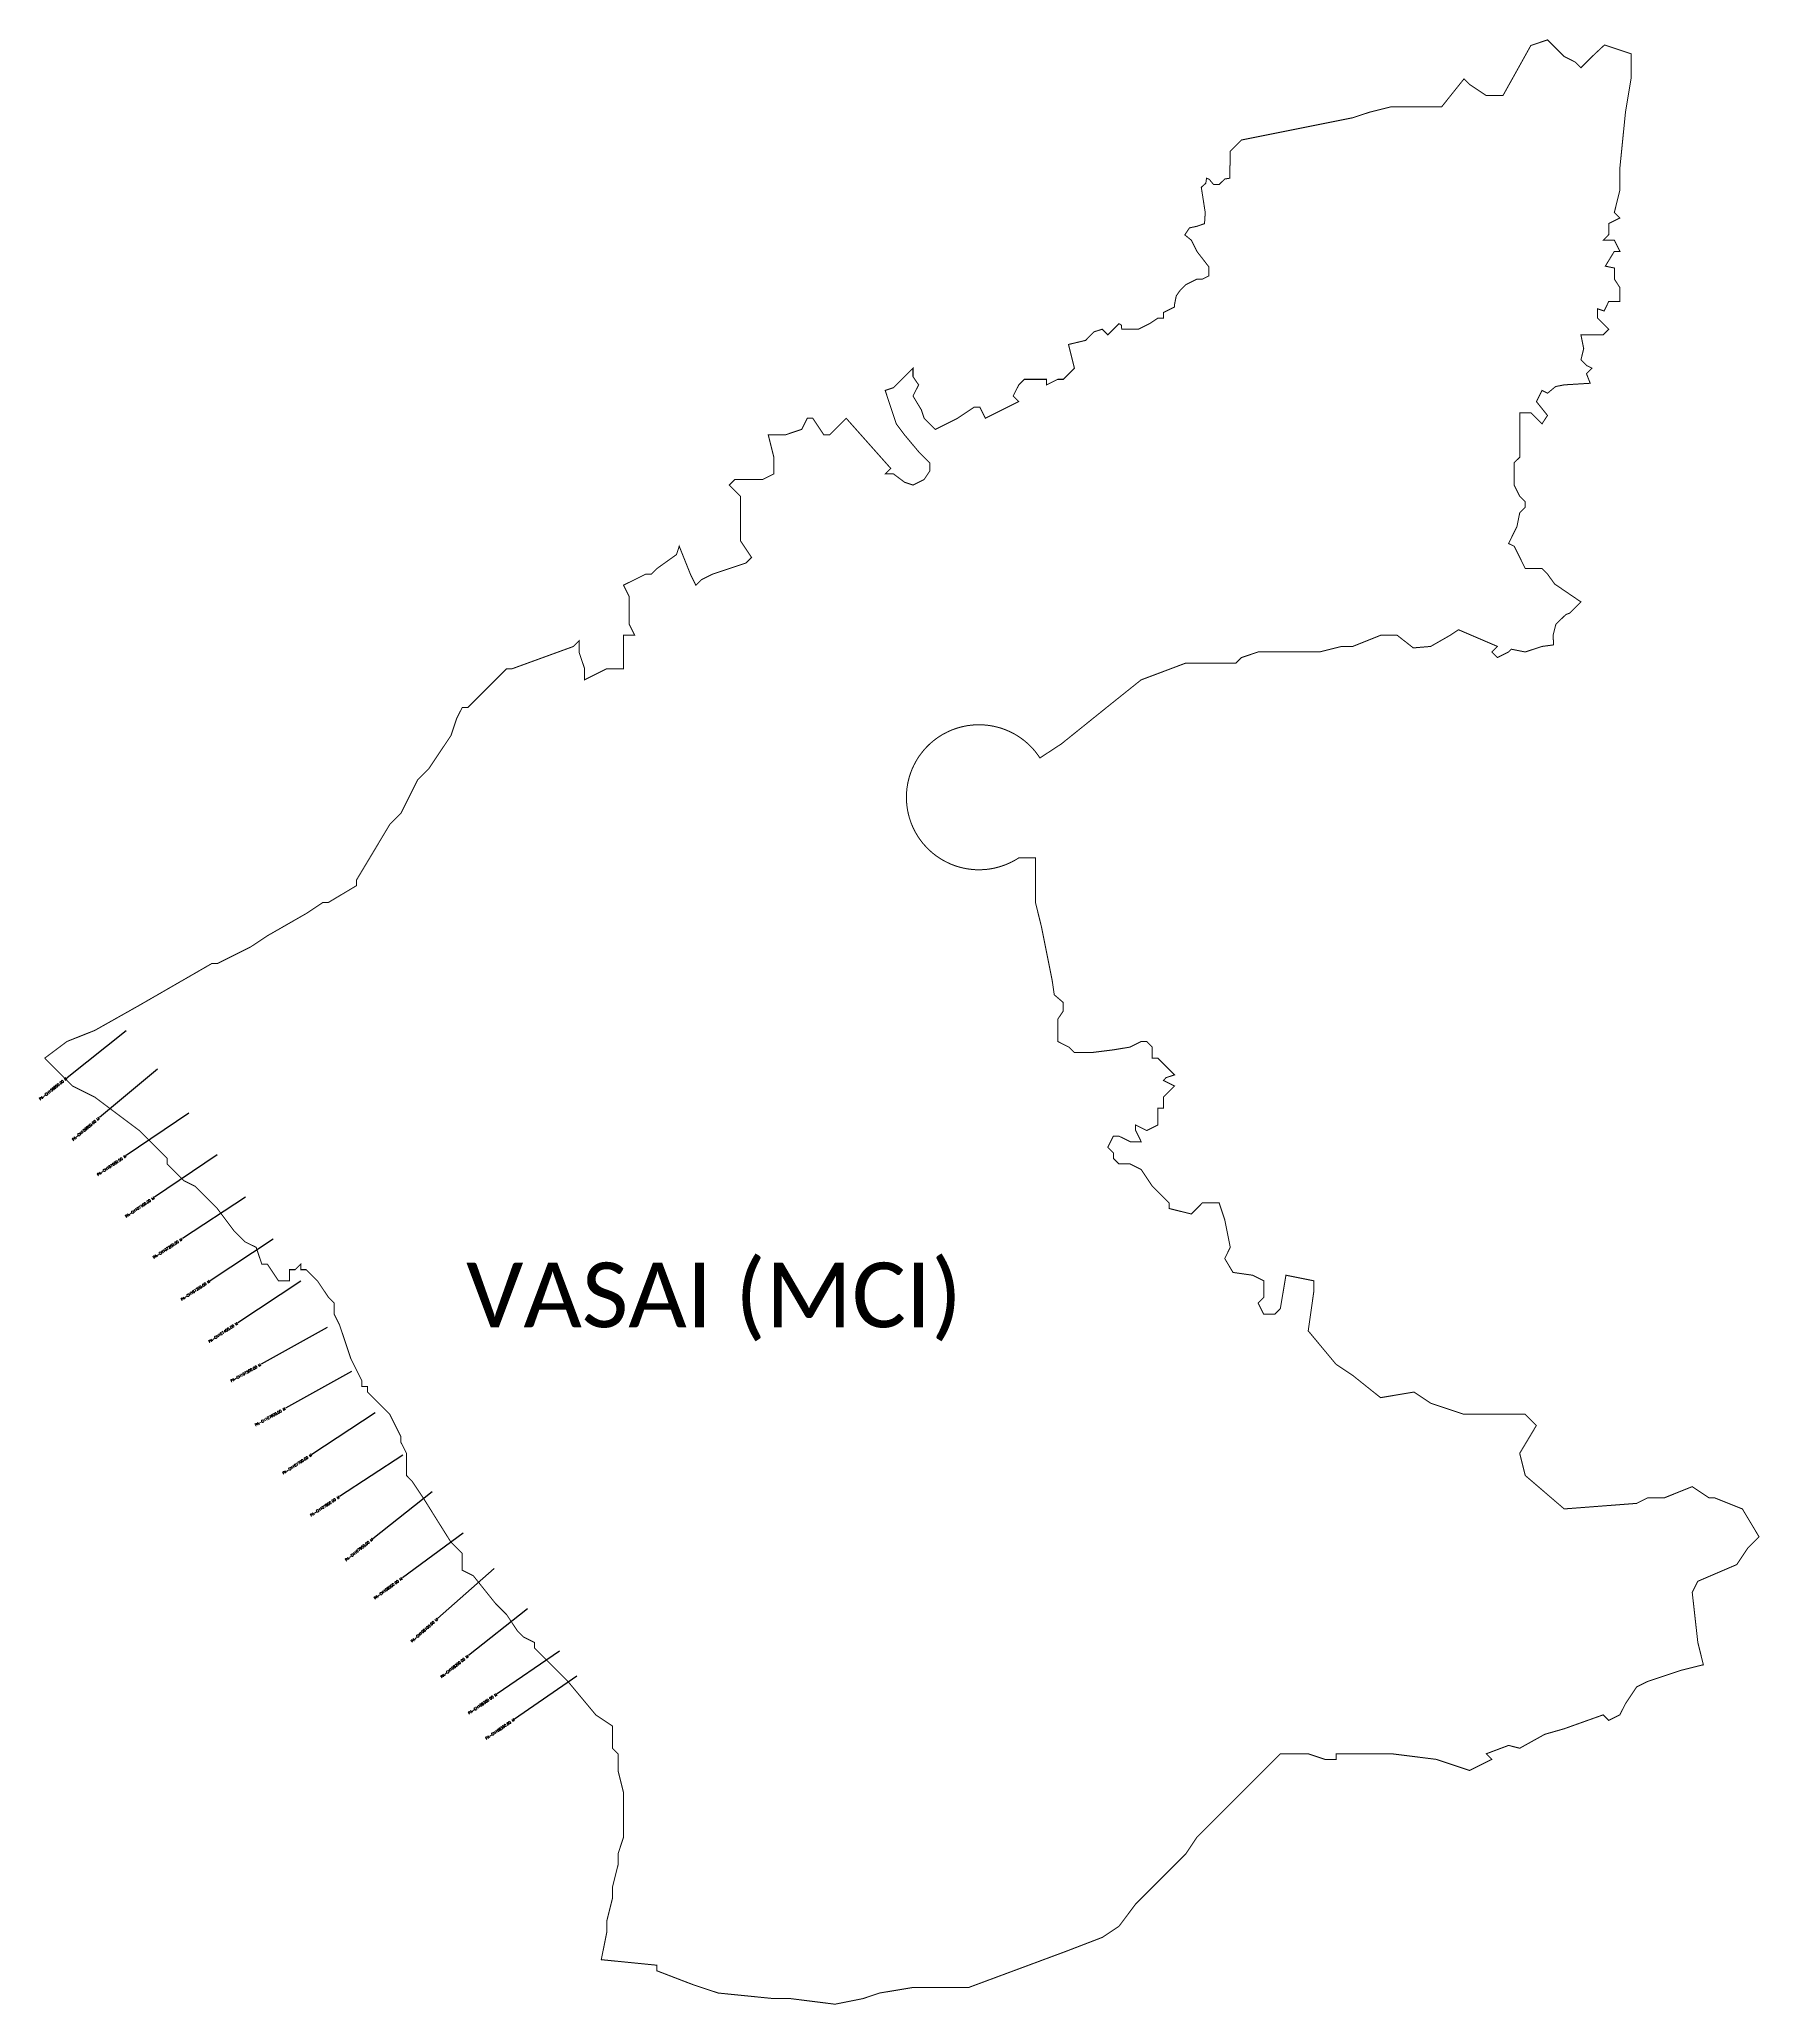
# Model space of a CAD drawing. Header units: metres. Extents: x 267705 to 271120, y 2138217 to 2142119.
import ezdxf
from ezdxf.enums import TextEntityAlignment as Align

# ---------------------------------------------------------------- set-up
doc = ezdxf.new("R2010")
doc.units = ezdxf.units.M
for name, color, linetype in [('CS', 134, 'Continuous'), ('CSMark', 6, 'Continuous'), ('VILLAGE NAME', 250, 'Continuous')]:
    doc.layers.add(name, color=color, linetype=linetype)
doc.styles.get("Standard").update_dxf_attribs({"font": 'simplex.shx'})

msp = doc.modelspace()

# ---------------------------------------------------------------- linework, layer by layer
at = {"color": 6, "const_width": 2, "flags": 128}
for points in [[(267715.9, 2140095.7), (267760.1, 2140128.9), (267815.3, 2140150.9), (267903.7, 2140200.7), (268047.3, 2140283.5), (268058.4, 2140283.5), (268124.7, 2140316.7), (268157.8, 2140338.7), (268235.1, 2140383), (268268.3, 2140405.1), (268279.3, 2140405.1), (268334.6, 2140438.2), (268334.6, 2140449.2), (268400.8, 2140559.7), (268422.9, 2140581.8), (268456.1, 2140648.1), (268478.2, 2140670.2), (268522.4, 2140736.5), (268533.4, 2140769.6), (268544.5, 2140791.7), (268555.5, 2140791.7), (268632.8, 2140869), (268643.9, 2140869), (268765.4, 2140913.2), (268776.4, 2140924.3), (268776.4, 2140902.2), (268787.5, 2140869), (268787.5, 2140846.9), (268831.7, 2140869), (268864.8, 2140869), (268864.8, 2140935.3), (268886.9, 2140935.3), (268875.9, 2140957.4), (268875.9, 2141012.7), (268864.8, 2141034.8), (268909, 2141056.8), (268920.1, 2141056.8), (268931.1, 2141067.9), (268969.8, 2141095.5), (268975.3, 2141112.1), (268997.4, 2141056.8), (269008.4, 2141034.8), (269019.5, 2141045.8), (269041.6, 2141056.8), (269107.9, 2141078.9), (269118.9, 2141090), (269096.8, 2141123.1), (269096.8, 2141211.5), (269074.7, 2141233.6), (269085.8, 2141244.7), (269141, 2141244.7), (269163.1, 2141255.7), (269163.1, 2141288.8), (269152.1, 2141333), (269185.2, 2141333), (269218.3, 2141344.1), (269229.4, 2141366.2), (269240.4, 2141366.2), (269262.6, 2141333), (269273.6, 2141333), (269306.7, 2141366.2), (269395.1, 2141266.7), (269384.1, 2141255.7), (269400.6, 2141255.7), (269422.7, 2141239.1), (269439.3, 2141233.6), (269461.4, 2141244.7), (269472.4, 2141261.2), (269472.4, 2141277.8), (269450.4, 2141299.9), (269422.7, 2141333), (269406.1, 2141355.1), (269395.1, 2141388.3), (269389.6, 2141404.8), (269384.1, 2141421.4), (269400.6, 2141426.9), (269439.3, 2141465.6), (269439.3, 2141449), (269450.4, 2141432.5), (269439.3, 2141410.4), (269455.9, 2141382.8), (269461.4, 2141366.2), (269483.5, 2141344.1), (269527.7, 2141366.2), (269560.8, 2141388.3), (269571.9, 2141388.3), (269582.9, 2141366.2), (269649.2, 2141399.3), (269638.1, 2141410.4), (269649.2, 2141432.5), (269660.3, 2141443.5), (269704.4, 2141443.5), (269704.4, 2141432.5), (269726.5, 2141443.5), (269737.6, 2141443.5), (269759.7, 2141465.6), (269747.9, 2141512.7), (269781.8, 2141520.8), (269798.8, 2141537.9), (269814.9, 2141543), (269826, 2141531.9), (269848.1, 2141554), (269852.9, 2141551), (269853.6, 2141543), (269886.7, 2141543), (269908.8, 2141554), (269925.4, 2141565), (269936.4, 2141565), (269936.4, 2141576.1), (269958.5, 2141587.1), (269958.5, 2141592.6), (269961.8, 2141609.2), (269969.6, 2141620.3), (269980.6, 2141631.3), (270002.7, 2141642.4), (270013.7, 2141642.4), (270026.2, 2141648.7), (270026.2, 2141667.2), (270002.7, 2141697.6), (269991.7, 2141719.7), (269978.8, 2141730.3), (269988, 2141744.2), (270002.7, 2141747.3), (270017.9, 2141752.6), (270019.3, 2141774.6), (270011.5, 2141824.8), (270020.5, 2141832.8), (270021.9, 2141842.8), (270027.3, 2141840.6), (270035.9, 2141830.2), (270046.9, 2141830.2), (270058, 2141841.2), (270068, 2141842.8), (270069, 2141896.4), (270091.1, 2141918.6), (270312, 2141962.8), (270345.2, 2141973.8), (270389.4, 2141984.8), (270488.8, 2141984.8), (270533, 2142040.1), (270544, 2142029), (270577.2, 2142006.9), (270610.3, 2142006.9), (270665.6, 2142106.3), (270698.7, 2142117.4), (270731.8, 2142084.3), (270753.9, 2142073.2), (270765, 2142062.2), (270787.1, 2142084.3), (270811.8, 2142107.4), (270864.4, 2142089.8), (270864.4, 2142040.1), (270853.4, 2141973.8), (270842.3, 2141863.3), (270842.3, 2141819.1), (270831.3, 2141774.9), (270842.3, 2141763.9), (270820.2, 2141752.9), (270820.2, 2141730.8), (270809.2, 2141719.7), (270831.3, 2141719.7), (270842.3, 2141697.6), (270831.3, 2141697.6), (270813.4, 2141668.2), (270831.3, 2141664.5), (270831.3, 2141642.4), (270842.3, 2141625.8), (270842.3, 2141598.2), (270820.2, 2141598.2), (270811.1, 2141579.2), (270797.8, 2141583.6), (270798.1, 2141565), (270820.2, 2141543), (270809.2, 2141531.9), (270765, 2141531.9), (270770.5, 2141504.3), (270765, 2141482.2), (270776, 2141471.1), (270787.1, 2141465.6), (270776, 2141454.6), (270783.4, 2141435.7), (270731.8, 2141432.5), (270714.7, 2141429.2), (270698.7, 2141415.9), (270687.7, 2141421.4), (270676.6, 2141399.3), (270698.7, 2141371.7), (270687.7, 2141355.1), (270665.6, 2141377.2), (270643.5, 2141377.2), (270643.5, 2141288.8), (270632.4, 2141277.8), (270632.4, 2141233.6), (270643.5, 2141211.5), (270654.5, 2141200.5), (270654.5, 2141189.4), (270643.5, 2141178.4), (270637.9, 2141150.8), (270621.4, 2141117.6), (270632.5, 2141112.1), (270654.5, 2141067.9), (270687.7, 2141067.9), (270698.7, 2141056.8), (270712.8, 2141037.2), (270765, 2141001.6), (270742.9, 2140979.5), (270735, 2140976.4), (270715.3, 2140957.4), (270709.7, 2140935.3), (270710.8, 2140916.3), (270687.7, 2140913.2), (270654.5, 2140902.2), (270626.9, 2140907.7), (270621.4, 2140902.2), (270599.3, 2140891.1), (270588.2, 2140902.2), (270599.3, 2140913.2), (270521.9, 2140946.4), (270505.4, 2140935.3), (270466.7, 2140913.2), (270432.3, 2140910.3), (270400.4, 2140935.3), (270367.3, 2140935.3), (270312, 2140913.2), (270290, 2140913.2), (270245.8, 2140902.2), (270124.2, 2140902.2), (270091.1, 2140891.1), (270080.1, 2140880.1), (269980.6, 2140880.1), (269892.2, 2140846.9), (269837, 2140802.8), (269758.6, 2140739.7), (269733.9, 2140719.8), (269691.2, 2140691.8)], [(269691.2, 2140691.8), (269691.2, 2140691.8), (269691.2, 2140691.8), (269691.2, 2140691.8), (269691.2, 2140691.8), (269691.2, 2140691.8), (269691.2, 2140691.8), (269691.1, 2140691.8), (269691.1, 2140691.9), (269691.1, 2140691.9), (269691, 2140692), (269691, 2140692.1), (269690.9, 2140692.2), (269690.8, 2140692.3), (269690.8, 2140692.4), (269690.7, 2140692.6), (269690.6, 2140692.7), (269690.5, 2140692.8), (269690.4, 2140693), (269690.3, 2140693.1), (269690.2, 2140693.3), (269690.1, 2140693.4), (269690, 2140693.6), (269689.9, 2140693.8), (269689.7, 2140694), (269689.6, 2140694.2), (269689.4, 2140694.5), (269689.2, 2140694.8), (269689.1, 2140694.9), (269689.1, 2140695), (269689, 2140695.1), (269688.9, 2140695.2), (269688, 2140696.6), (269687.6, 2140697.1), (269687, 2140697.9), (269686.5, 2140698.6), (269686, 2140699.2), (269685.7, 2140699.7), (269684.1, 2140701.8), (269682.9, 2140703.3), (269682.1, 2140704.4), (269681.3, 2140705.3), (269680.4, 2140706.4), (269679.5, 2140707.5), (269677.4, 2140709.9), (269675, 2140712.5), (269672.7, 2140714.8), (269670.2, 2140717.3), (269668.5, 2140719), (269666.1, 2140721.1), (269663.6, 2140723.3), (269662, 2140724.7), (269659.9, 2140726.4), (269657.9, 2140727.9), (269655, 2140730.1), (269651.6, 2140732.5), (269648.8, 2140734.3), (269645.6, 2140736.4), (269641.4, 2140738.9), (269636.5, 2140741.6), (269631.8, 2140743.9), (269623.9, 2140747.3), (269618.9, 2140749.2), (269614.4, 2140750.8), (269609.8, 2140752.2), (269605.4, 2140753.3), (269599.6, 2140754.7), (269593.5, 2140755.8), (269589.7, 2140756.4), (269586.6, 2140756.8), (269582.1, 2140757.2), (269575, 2140757.6), (269568.8, 2140757.7), (269561.7, 2140757.5), (269559.4, 2140757.3), (269555.1, 2140756.9), (269550.9, 2140756.4), (269547.2, 2140755.9), (269544, 2140755.3), (269540.8, 2140754.7), (269537.4, 2140753.9), (269533.4, 2140752.9), (269529.7, 2140751.9), (269526, 2140750.8), (269521.6, 2140749.3)], [(269521.6, 2140749.3), (269519.6, 2140748.5), (269518.4, 2140748.1), (269517.7, 2140747.8), (269516.3, 2140747.3), (269515.4, 2140746.9), (269514.2, 2140746.4), (269513.4, 2140746), (269512.4, 2140745.6), (269511.9, 2140745.4), (269511, 2140745), (269510.4, 2140744.7), (269508, 2140743.6), (269506.4, 2140742.8), (269504.5, 2140741.8), (269502.7, 2140740.9), (269500.7, 2140739.9), (269498.5, 2140738.6), (269496.5, 2140737.5), (269494.6, 2140736.2), (269492.9, 2140735.2), (269491.9, 2140734.6), (269489.9, 2140733.3), (269487.7, 2140731.7), (269485.5, 2140730.2), (269485.4, 2140730.1), (269485.3, 2140730), (269485.2, 2140729.9), (269485, 2140729.8), (269484.9, 2140729.7), (269484.8, 2140729.6), (269484.8, 2140729.6), (269484.8, 2140729.6), (269484.8, 2140729.6), (269484.7, 2140729.6), (269484.7, 2140729.6), (269484.7, 2140729.6), (269484.7, 2140729.6), (269484.6, 2140729.5), (269484.6, 2140729.5), (269484.6, 2140729.5), (269484.5, 2140729.5), (269484.5, 2140729.5), (269484.5, 2140729.4), (269484.5, 2140729.4), (269484.4, 2140729.4), (269484.4, 2140729.4), (269484.4, 2140729.4), (269484.4, 2140729.4), (269484.4, 2140729.3), (269482.4, 2140727.9), (269479.6, 2140725.6), (269478.4, 2140724.7), (269477.1, 2140723.5), (269476.1, 2140722.7), (269475.3, 2140722), (269474.4, 2140721.3), (269473.4, 2140720.3), (269472.6, 2140719.6), (269472.5, 2140719.5), (269472.4, 2140719.4), (269472.3, 2140719.3), (269472.2, 2140719.2), (269472.1, 2140719.1), (269472.1, 2140719.1), (269472.1, 2140719.1), (269472, 2140719.1), (269472, 2140719), (269472, 2140719), (269472, 2140719), (269471.9, 2140719), (269471.9, 2140719), (269471.9, 2140718.9), (269471.9, 2140718.9), (269471.9, 2140718.9), (269471.9, 2140718.9), (269471.9, 2140718.9), (269471.9, 2140718.9), (269471.9, 2140718.9), (269471.9, 2140718.9), (269471.9, 2140718.9), (269471.9, 2140718.9), (269471.9, 2140718.9), (269471.8, 2140718.9), (269471.8, 2140718.9), (269471.8, 2140718.9), (269471.8, 2140718.9), (269471.8, 2140718.9), (269471.8, 2140718.9), (269471.8, 2140718.9), (269471.8, 2140718.9), (269471.8, 2140718.9), (269471.8, 2140718.9), (269471.8, 2140718.9), (269471.8, 2140718.9), (269471.8, 2140718.8), (269471.8, 2140718.8), (269471.8, 2140718.8), (269471.8, 2140718.8), (269471.8, 2140718.8), (269471.8, 2140718.8), (269471.8, 2140718.8), (269471.7, 2140718.8), (269471.7, 2140718.8), (269471.7, 2140718.7), (269471.5, 2140718.6), (269471.4, 2140718.5), (269471.1, 2140718.1), (269471, 2140718.1), (269470.3, 2140717.4), (269469.6, 2140716.8), (269469.4, 2140716.5), (269469.1, 2140716.2), (269468.8, 2140716), (269468.5, 2140715.7), (269466, 2140713.1), (269464.8, 2140711.8), (269464, 2140710.9), (269462.9, 2140709.7), (269461.5, 2140708.2), (269460.9, 2140707.4), (269460.2, 2140706.6), (269459.3, 2140705.5), (269458.3, 2140704.3), (269458.2, 2140704.1), (269458.1, 2140704), (269458, 2140703.9), (269457.9, 2140703.8), (269457.8, 2140703.6), (269457.6, 2140703.5), (269457.5, 2140703.4), (269457.4, 2140703.2), (269456.9, 2140702.6), (269456.6, 2140702.2), (269456.3, 2140701.8), (269456.1, 2140701.5), (269455.8, 2140701.1), (269454.5, 2140699.4), (269453.5, 2140698.1), (269452.7, 2140696.9), (269451.7, 2140695.5), (269450.9, 2140694.4), (269450.1, 2140693.1), (269448.9, 2140691.3), (269447.6, 2140689.3), (269444.8, 2140684.5), (269443.6, 2140682.2), (269442.6, 2140680.3), (269441.6, 2140678.4), (269440.8, 2140676.8), (269439.4, 2140673.9), (269438.2, 2140671.3), (269437.1, 2140668.6), (269436.2, 2140666.4), (269435.1, 2140663.4), (269433.8, 2140659.7), (269432.7, 2140656.2), (269432, 2140654.1), (269431.5, 2140652.4), (269431.1, 2140650.8), (269430.7, 2140649.2), (269430.3, 2140647.8), (269430.1, 2140646.6), (269429.7, 2140645.3), (269429.4, 2140643.9), (269429.2, 2140642.8), (269429.1, 2140642), (269428.9, 2140641.3), (269428.7, 2140640.3), (269428.6, 2140639.4), (269428.4, 2140638.6), (269428.2, 2140637.7), (269428.1, 2140636.8), (269428, 2140635.8), (269427.8, 2140635), (269427.7, 2140634.1), (269427.6, 2140633.3), (269427.4, 2140632.2), (269427.3, 2140630.9), (269427.2, 2140630.2), (269427.1, 2140629.2), (269426.9, 2140627.7), (269426.8, 2140626.8), (269426.8, 2140626.1), (269426.7, 2140625.5), (269426.7, 2140624.5), (269426.6, 2140623.5), (269426.5, 2140622.4), (269426.4, 2140621.2), (269426.4, 2140620.3), (269426.4, 2140619.4), (269426.3, 2140618.5), (269426.3, 2140617.8), (269426.3, 2140617.1), (269426.3, 2140616.7), (269426.3, 2140616.2), (269426.3, 2140615.8), (269426.3, 2140615.4), (269426.3, 2140614.8), (269426.3, 2140614), (269426.3, 2140613.4), (269426.3, 2140612.7), (269426.3, 2140612), (269426.3, 2140611.5), (269426.3, 2140609.2), (269426.4, 2140608.2), (269426.4, 2140607.6), (269426.4, 2140606.8), (269426.5, 2140606), (269426.5, 2140605.4), (269426.5, 2140604.9), (269426.8, 2140601.3), (269427, 2140599), (269427.3, 2140596.7), (269427.5, 2140594.7), (269427.8, 2140592.4), (269428, 2140591.7), (269428, 2140591.3), (269428.1, 2140591), (269428.1, 2140590.7), (269428.2, 2140590.4), (269428.2, 2140590.3), (269428.2, 2140590.3), (269428.2, 2140590.2), (269428.2, 2140590.1), (269428.2, 2140589.9), (269428.3, 2140589.8), (269428.3, 2140589.7), (269428.3, 2140589.7), (269428.3, 2140589.6), (269428.3, 2140589.5), (269428.3, 2140589.4), (269428.4, 2140589.2), (269428.4, 2140589.1), (269428.4, 2140589), (269428.4, 2140588.9), (269428.4, 2140588.9), (269428.4, 2140588.8), (269428.5, 2140588.6), (269428.5, 2140588.5), (269428.5, 2140588.3), (269428.6, 2140588.1), (269428.6, 2140588), (269428.6, 2140587.7), (269428.7, 2140587.6), (269428.7, 2140587.5), (269428.7, 2140587.3), (269428.7, 2140587.2), (269428.9, 2140586.5), (269429, 2140585.9), (269429, 2140585.7), (269429.1, 2140585.5), (269429.3, 2140584.4), (269429.3, 2140584.2), (269429.4, 2140584), (269429.4, 2140583.8), (269429.7, 2140582.4), (269429.8, 2140581.9), (269429.9, 2140581.4), (269430, 2140580.9), (269430.1, 2140580.6), (269430.2, 2140580.5), (269430.2, 2140580.4), (269430.2, 2140580.3), (269430.2, 2140580.3), (269430.2, 2140580.3), (269430.2, 2140580.2), (269430.2, 2140580.2), (269430.2, 2140580.2), (269430.2, 2140580.2), (269430.2, 2140580.2), (269430.2, 2140580.2), (269430.2, 2140580.2), (269430.2, 2140580.2), (269430.2, 2140580.2), (269430.2, 2140580.2), (269430.2, 2140580.2), (269430.2, 2140580.2), (269430.2, 2140580.2), (269430.2, 2140580.2), (269430.2, 2140580.2), (269430.2, 2140580.1), (269430.2, 2140580.1), (269430.2, 2140580.1), (269430.2, 2140580.1), (269430.2, 2140580.1), (269430.2, 2140580.1), (269430.2, 2140580.1), (269430.2, 2140580.1), (269430.2, 2140580.1), (269430.2, 2140580.1), (269430.2, 2140580.1), (269430.2, 2140580.1), (269430.2, 2140580.1), (269430.2, 2140580.1), (269430.2, 2140580.1), (269430.2, 2140580.1), (269430.2, 2140580.1), (269430.2, 2140580.1), (269430.2, 2140580.1), (269430.2, 2140580.1), (269430.3, 2140580.1), (269430.3, 2140580.1), (269430.3, 2140580.1), (269430.3, 2140580.1), (269430.3, 2140580.1), (269430.3, 2140580.1), (269430.3, 2140580.1), (269430.3, 2140580.1), (269430.3, 2140580.1), (269430.3, 2140580.1), (269430.3, 2140580.1), (269430.3, 2140580.1), (269430.3, 2140580.1), (269430.3, 2140580.1), (269430.3, 2140580.1), (269430.3, 2140580.1), (269430.3, 2140580), (269430.3, 2140580), (269430.3, 2140580), (269430.3, 2140580), (269430.3, 2140580), (269430.3, 2140580), (269430.3, 2140580), (269430.3, 2140580), (269430.3, 2140580), (269430.3, 2140580), (269430.3, 2140580), (269430.3, 2140580), (269430.3, 2140580), (269430.3, 2140580), (269430.3, 2140580), (269430.3, 2140580), (269430.3, 2140580), (269430.3, 2140580), (269430.3, 2140580), (269430.3, 2140580), (269430.3, 2140580), (269430.3, 2140580), (269430.3, 2140580), (269430.3, 2140580), (269430.3, 2140580), (269430.3, 2140580), (269430.3, 2140580), (269430.3, 2140580), (269430.3, 2140580), (269430.3, 2140580), (269430.3, 2140580), (269430.3, 2140580), (269430.3, 2140580), (269430.3, 2140580), (269430.3, 2140580), (269430.3, 2140580), (269430.3, 2140580), (269430.3, 2140580), (269430.3, 2140580), (269430.3, 2140580), (269430.3, 2140580), (269430.3, 2140580), (269430.3, 2140579.9), (269430.3, 2140579.8), (269430.7, 2140578.3), (269431.3, 2140576.2), (269431.7, 2140574.6), (269432, 2140573.4), (269432.4, 2140572.3), (269432.8, 2140570.8), (269433.5, 2140568.7), (269434.2, 2140566.6), (269434.8, 2140564.8), (269435.7, 2140562.5), (269436.6, 2140560.2), (269437.3, 2140558.4), (269438.2, 2140556.4), (269438.6, 2140555.3), (269440.3, 2140551.7), (269441.8, 2140548.6), (269443, 2140546.3), (269444.8, 2140543.1), (269447.1, 2140539.2), (269448.3, 2140537.2), (269449.4, 2140535.5), (269450.3, 2140534.2), (269451.7, 2140532.1), (269453.2, 2140529.9), (269454.1, 2140528.7), (269455.1, 2140527.3), (269456.1, 2140526), (269457.1, 2140524.8), (269457.6, 2140524.1), (269458.2, 2140523.4), (269458.5, 2140522.9), (269464.8, 2140515.7), (269467.4, 2140513), (269468.8, 2140511.6), (269470.2, 2140510.2), (269471.6, 2140508.9), (269472.8, 2140507.8), (269474.8, 2140506), (269477.5, 2140503.6), (269479.8, 2140501.7), (269485.6, 2140497.3), (269490.7, 2140493.8), (269492.6, 2140492.5), (269495.6, 2140490.7), (269497.3, 2140489.7), (269500, 2140488.1), (269502.2, 2140486.9), (269504.9, 2140485.5), (269510.1, 2140483), (269512.3, 2140482), (269514.1, 2140481.2), (269516.4, 2140480.2), (269518.6, 2140479.4), (269520.5, 2140478.7), (269522.6, 2140477.9), (269525, 2140477.1), (269526.7, 2140476.5), (269529.8, 2140475.6), (269532.4, 2140474.9), (269536.3, 2140473.9), (269540, 2140473), (269545.3, 2140472), (269549.1, 2140471.4), (269553.6, 2140470.8), (269556.7, 2140470.5), (269560, 2140470.2), (269562.8, 2140470), (269565.6, 2140469.9), (269568.5, 2140469.8), (269572.3, 2140469.8), (269573.9, 2140469.9), (269576.2, 2140470), (269578.1, 2140470.1), (269581.3, 2140470.3), (269583.9, 2140470.5), (269586.3, 2140470.7), (269590.8, 2140471.3), (269594, 2140471.8), (269596.5, 2140472.3), (269600.4, 2140473), (269603.1, 2140473.7), (269605.7, 2140474.3), (269614.3, 2140476.8), (269619.9, 2140478.7), (269624.3, 2140480.4), (269628.7, 2140482.3), (269631.4, 2140483.5), (269636, 2140485.7), (269638.2, 2140486.9), (269639.7, 2140487.7), (269642.7, 2140489.4), (269646.4, 2140491.6), (269648.3, 2140492.9), (269649.2, 2140493.4)], [(269649.2, 2140493.4), (269682.3, 2140493.4), (269682.3, 2140405.1), (269694.2, 2140356.9), (269715.5, 2140250.4), (269719.7, 2140221.6), (269737.6, 2140206.2), (269737.6, 2140189.6), (269726.5, 2140173), (269726.5, 2140128.9), (269748.6, 2140117.8), (269759.7, 2140106.8), (269792.8, 2140106.8), (269837, 2140112.3), (269870.2, 2140117.8), (269892.2, 2140128.9), (269903.3, 2140128.9), (269914.3, 2140117.8), (269914.3, 2140095.7), (269925.4, 2140095.7), (269958.5, 2140062.6), (269941.4, 2140057.1), (269936.4, 2140051.5), (269958.5, 2140040.5), (269936.4, 2140018.4), (269936.4, 2139996.3), (269925.4, 2139996.3), (269925.4, 2139963.1), (269903.3, 2139952.1), (269881.2, 2139963.1), (269881.2, 2139952.1), (269892.2, 2139930), (269870.2, 2139930), (269848.1, 2139941), (269837, 2139941), (269825.9, 2139919), (269837, 2139907.9), (269837, 2139896.9), (269848.1, 2139885.8), (269870.2, 2139885.8), (269892.2, 2139874.8), (269914.3, 2139841.6), (269947.5, 2139808.5), (269947.5, 2139797.4), (269991.7, 2139786.4), (270013.7, 2139808.5), (270046.9, 2139808.5), (270058, 2139775.3), (270063.5, 2139747.7), (270069, 2139720.1), (270058, 2139698), (270074.5, 2139670.4), (270113.2, 2139664.9), (270135.3, 2139653.8), (270135.3, 2139620.7), (270124.2, 2139609.6), (270135.3, 2139587.5), (270157.4, 2139587.5), (270168.4, 2139598.6), (270179.5, 2139664.9), (270234.7, 2139653.8), (270234.7, 2139631.7), (270223.7, 2139554.4), (270278.9, 2139488.1), (270312, 2139466), (270367.3, 2139421.8), (270433.6, 2139432.9), (270466.7, 2139410.8), (270533, 2139388.7), (270654.5, 2139388.7), (270676.6, 2139366.6), (270643.5, 2139311.3), (270654.5, 2139267.2), (270731.8, 2139200.9), (270875.5, 2139211.9), (270897.6, 2139223), (270930.7, 2139223), (270985.9, 2139245.1), (271019.1, 2139223), (271030.1, 2139223), (271085.4, 2139200.9), (271118.5, 2139145.6), (271096.4, 2139123.5), (271074.3, 2139090.4), (270997, 2139057.3), (270985.9, 2139035.2), (270997, 2138935.7), (271008, 2138891.5), (270963.8, 2138880.5), (270897.6, 2138858.4), (270875.5, 2138847.4), (270853.4, 2138814.2), (270842.3, 2138792.1), (270820.2, 2138781.1), (270809.2, 2138792.1), (270731.9, 2138764.5), (270693.2, 2138753.4), (270643.5, 2138725.8), (270621.4, 2138731.4), (270577.2, 2138714.8), (270588.2, 2138703.7), (270544, 2138681.6), (270477.8, 2138703.7), (270389.4, 2138714.8), (270278.9, 2138714.8), (270278.9, 2138703.7), (270256.8, 2138703.7), (270223.7, 2138714.8), (270168.4, 2138714.8), (270002.7, 2138549.1), (269980.6, 2138515.9), (269881.2, 2138416.5), (269848.1, 2138372.3), (269814.9, 2138350.2), (269743.1, 2138322.6), (269549.8, 2138250.8), (269439.3, 2138250.8), (269373, 2138239.8), (269339.9, 2138228.7), (269284.6, 2138217.6), (269196.2, 2138228.7), (269163.1, 2138228.7), (269052.6, 2138239.8), (269002.9, 2138256.3), (268931.1, 2138283.9), (268931.1, 2138295), (268820.6, 2138306), (268831.7, 2138361.3), (268831.7, 2138383.3), (268842.7, 2138427.5), (268842.7, 2138449.7), (268853.8, 2138493.8), (268853.8, 2138515.9), (268864.8, 2138549.1), (268864.8, 2138637.5), (268853.8, 2138681.6), (268853.8, 2138714.8), (268842.7, 2138725.8), (268842.7, 2138770), (268809.6, 2138792.1), (268755.4, 2138857.2), (268688.1, 2138924.7), (268688.1, 2138935.7), (268666, 2138946.8), (268654.9, 2138957.8), (268632.8, 2138991), (268610.7, 2139013.1), (268566.5, 2139068.3), (268544.5, 2139079.4), (268544.5, 2139112.5), (268522.4, 2139134.6), (268494.7, 2139178.8), (268468, 2139221.6), (268467.1, 2139223), (268456.1, 2139239.5), (268445, 2139256.1), (268434, 2139267.2), (268434, 2139311.3), (268422.9, 2139333.4), (268422.9, 2139344.5), (268400.8, 2139388.7), (268356.7, 2139432.9), (268356.7, 2139443.9), (268345.6, 2139443.9), (268345.6, 2139455), (268323.5, 2139499.2), (268301.4, 2139565.4), (268290.4, 2139587.5), (268290.4, 2139609.6), (268279.3, 2139620.7), (268257.2, 2139653.8), (268235.1, 2139675.9), (268224.1, 2139675.9), (268224.1, 2139687), (268213, 2139675.9), (268202, 2139675.9), (268202, 2139653.8), (268179.9, 2139653.8), (268157.8, 2139687), (268146.8, 2139687), (268135.7, 2139720.1), (268113.6, 2139731.1), (268091.5, 2139753.2), (268058.4, 2139797.4), (268014.2, 2139841.6), (267992.1, 2139852.7), (267958.9, 2139885.8), (267958.9, 2139896.9), (267903.7, 2139952.1), (267815.3, 2140018.4), (267771.1, 2140040.5), (267715.9, 2140095.7)]]:
    msp.add_lwpolyline(points, dxfattribs=at)
at = {"layer": 'CS'}
for p, q in [((267877.8, 2140150.1), (267760.3, 2140056.9)), ((267939.5, 2140073.9), (267824.4, 2139977.7)), ((268002.1, 2139986.5), (267877.8, 2139902.4)), ((268058.1, 2139903.6), (267933.9, 2139819.6)), ((268114.5, 2139820), (267989.3, 2139737.5)), ((268169.6, 2139736.5), (268044.3, 2139654)), ((268224.6, 2139652.9), (268099.3, 2139570.4)), ((268276.5, 2139561.1), (268145.4, 2139488.1)), ((268325.1, 2139473.7), (268194.1, 2139400.7)), ((268371.7, 2139391.4), (268246.3, 2139309.1)), ((268371.7, 2139391.4), (268246.3, 2139309.1)), ((268426.6, 2139307.9), (268301.2, 2139225.5)), ((268426.6, 2139307.9), (268301.2, 2139225.5)), ((268484.8, 2139235), (268367.3, 2139141.7)), ((268484.8, 2139235), (268367.3, 2139141.7)), ((268546.6, 2139152.9), (268425.8, 2139064)), ((268546.6, 2139152.9), (268425.8, 2139064)), ((268607.8, 2139082.8), (268495.6, 2138983.2)), ((268607.8, 2139082.8), (268495.6, 2138983.2)), ((268674.5, 2139002.6), (268556.8, 2138909.6)), ((268674.5, 2139002.6), (268556.8, 2138909.6)), ((268737.7, 2138918.8), (268614, 2138833.9)), ((268737.7, 2138918.8), (268614, 2138833.9)), ((268772.1, 2138868.7), (268648.5, 2138783.7)), ((268772.1, 2138868.7), (268648.5, 2138783.7))]:
    msp.add_line(p, q, dxfattribs=at)

# ---------------------------------------------------------------- texts
at = {"layer": 'CSMark'}
for s, rotation, p in [('PA-CH106800.00 M', 38.4221, (267759.5, 2140056.3)), ('PA-CH106900.00 M', 39.8773, (267823.6, 2139977)), ('PA-CH107000.00 M', 34.0791, (267877, 2139901.9)), ('PA-CH107100.00 M', 34.0791, (267933, 2139819)), ('PA-CH107200.00 M', 33.3708, (267988.4, 2139736.9)), ('PA-CH107300.00 M', 33.3708, (268043.4, 2139653.4)), ('PA-CH107400.00 M', 33.3708, (268098.5, 2139569.9)), ('PA-CH107500.00 M', 29.1204, (268144.6, 2139487.6)), ('PA-CH107600.00 M', 29.1204, (268193.2, 2139400.2)), ('PA-CH107700.00 M', 33.2895, (268245.5, 2139308.6)), ('PA-CH107800.00 M', 33.2895, (268300.4, 2139225)), ('PA-CH107900.00 M', 38.4434, (268366.5, 2139141.1)), ('PA-CH108000.00 M', 36.3752, (268425, 2139063.4)), ('PA-CH108100.00 M', 41.5844, (268494.9, 2138982.6)), ('PA-CH108200.00 M', 38.3049, (268556, 2138909)), ('PA-CH108300.00 M', 34.5036, (268613.2, 2138833.3)), ('PA-CH108360.85 M', 34.5036, (268647.7, 2138783.2))]:
    msp.add_text(s, height=5, rotation=rotation, dxfattribs=at).set_placement(p, align=Align.MIDDLE_RIGHT)
at = {"layer": 'VILLAGE NAME', "insert": (268552.3, 2139690.1), "char_height": 128.647, "attachment_point": 1}
msp.add_mtext_dynamic_manual_height_columns('{\\fCalibri|b0|i0|c0|p34;VASAI (MCI)}', width=1072.545, gutter_width=643.2, heights=[0], dxfattribs=at)

doc.saveas('drawing.dxf')
